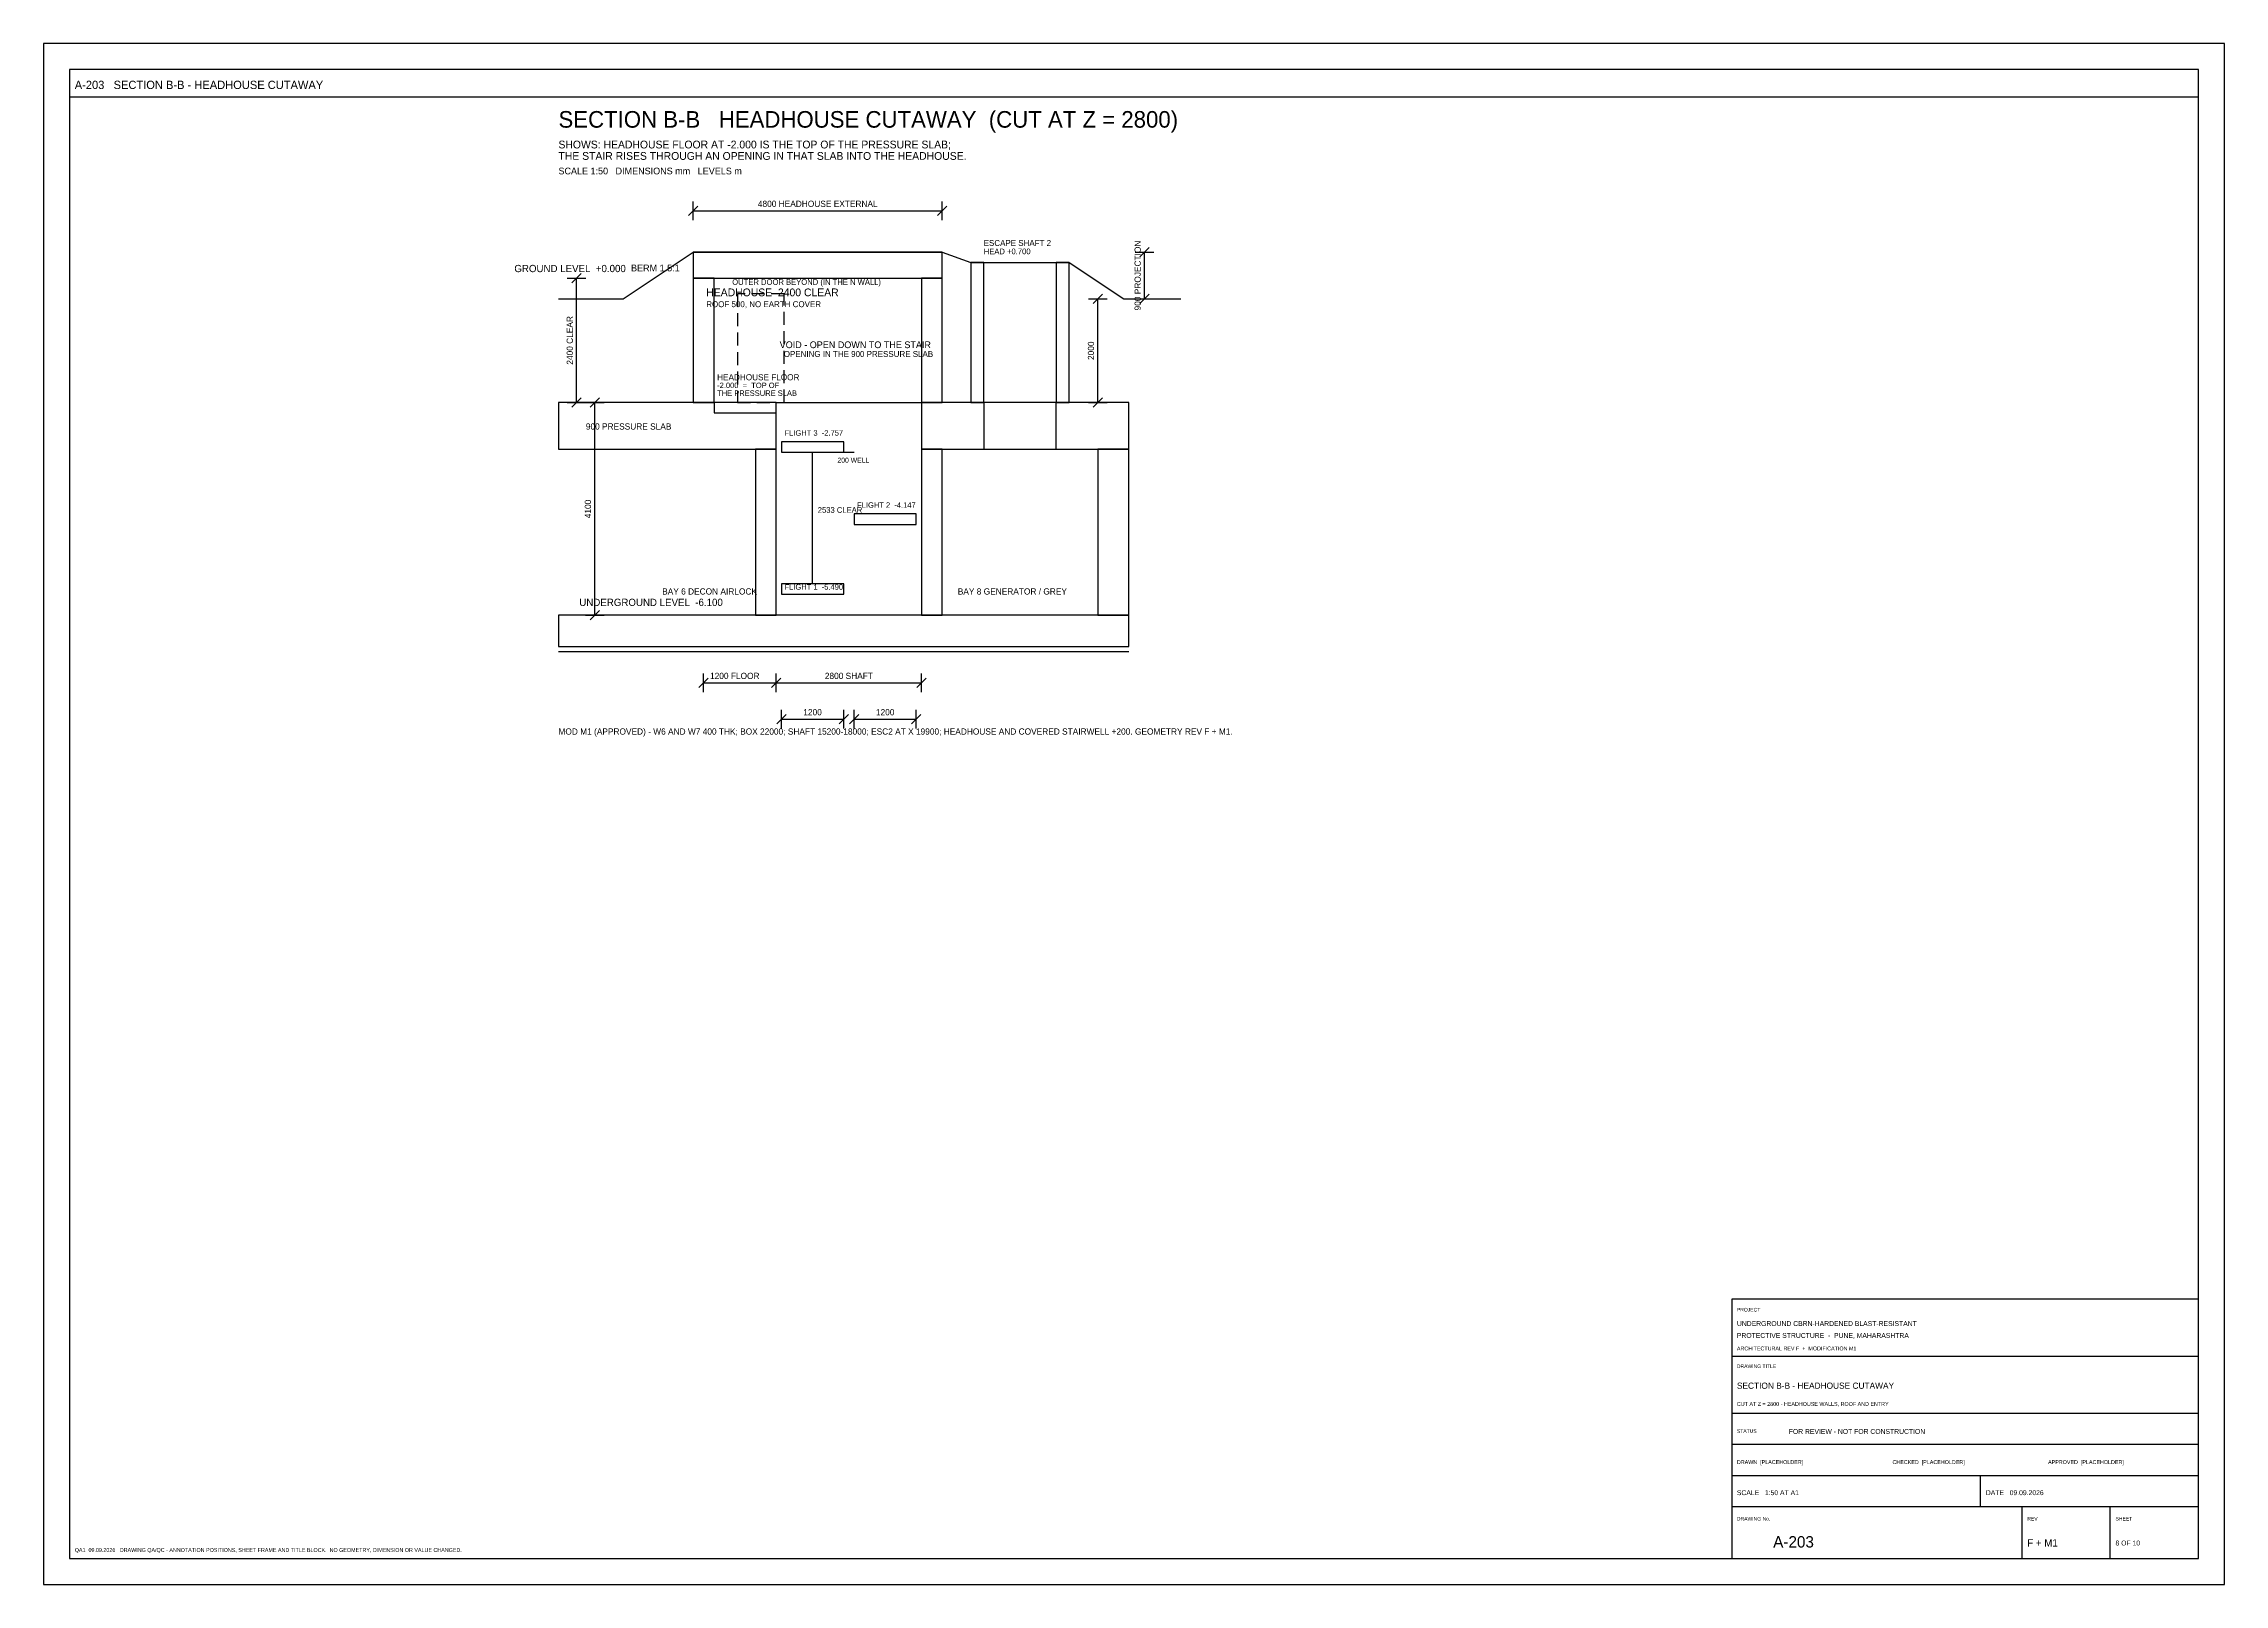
# Model space of a CAD drawing. Extents: x 1073 to 43123, y -24780 to 4920.
import ezdxf
from ezdxf.enums import TextEntityAlignment as Align

# ---------------------------------------------------------------- set-up
doc = ezdxf.new("R2010")
doc.units = 0
doc.header["$LTSCALE"] = 25
doc.linetypes.add('DASHED', pattern=[15, 10, -5])
for name, color, linetype in [('DIM', 4, 'CONTINUOUS'), ('GROUND', 42, 'CONTINUOUS'), ('HIDDEN', 8, 'DASHED'), ('OPENINGS', 1, 'CONTINUOUS'), ('SHEET-BORDER', 7, 'Continuous'), ('SHEET-TEXT', 7, 'Continuous'), ('SHEET-TITLEBLOCK', 7, 'Continuous'), ('STAIRS', 3, 'CONTINUOUS'), ('TEXT', 2, 'CONTINUOUS'), ('WALLS', 7, 'CONTINUOUS')]:
    doc.layers.add(name, color=color, linetype=linetype)

msp = doc.modelspace()

# ---------------------------------------------------------------- linework, layer by layer
at = {"layer": 'DIM'}
for p, q in [((13510, 1610), (13690, 1790)), ((13600, 1520), (13600, 1880)), ((13600, 1700), (18400, 1700)), ((18310, 1610), (18490, 1790)), ((18400, 1520), (18400, 1880)), ((22120, 900), (22480, 900)), ((22210, 810), (22390, 990)), ((22300, 0), (22300, 900)), ((11260, 310), (11440, 490)), ((11170, 400), (11530, 400)), ((11350, -2000), (11350, 400)), ((21220, 0), (21580, 0)), ((21310, -90), (21490, 90)), ((21400, -2000), (21400, 0)), ((22120, 0), (22480, 0)), ((22210, -90), (22390, 90)), ((11170, -2000), (11530, -2000)), ((11260, -2090), (11440, -1910)), ((11520, -2000), (11880, -2000)), ((11610, -2090), (11790, -1910)), ((11700, -6100), (11700, -2000)), ((21220, -2000), (21580, -2000)), ((21310, -2090), (21490, -1910)), ((15900, -5490), (15900, -2957)), ((11520, -6100), (11880, -6100)), ((11610, -6190), (11790, -6010)), ((13710, -7490), (13890, -7310)), ((13800, -7580), (13800, -7220)), ((13800, -7400), (15200, -7400)), ((15110, -7490), (15290, -7310)), ((15110, -7490), (15290, -7310)), ((15200, -7580), (15200, -7220)), ((15200, -7580), (15200, -7220)), ((15200, -7400), (18000, -7400)), ((17910, -7490), (18090, -7310)), ((18000, -7580), (18000, -7220)), ((15300, -8280), (15300, -7920)), ((16500, -8280), (16500, -7920)), ((16700, -8280), (16700, -7920)), ((17900, -8280), (17900, -7920)), ((15210, -8190), (15390, -8010)), ((15300, -8100), (16500, -8100)), ((16410, -8190), (16590, -8010)), ((16610, -8190), (16790, -8010)), ((16700, -8100), (17900, -8100)), ((17810, -8190), (17990, -8010))]:
    msp.add_line(p, q, dxfattribs=at)
at = {"layer": 'GROUND'}
for p, q in [((12250, 0), (13600, 900)), ((13600, 900), (18400, 900)), ((18400, 900), (18950, 700)), ((18950, 700), (20850, 700)), ((20850, 700), (21900, 0)), ((11000, 0), (12250, 0)), ((21900, 0), (23000, 0)), ((11000, -6800), (22000, -6800))]:
    msp.add_line(p, q, dxfattribs=at)
at = {"layer": 'HIDDEN'}
msp.add_line((16500, -2957), (16700, -2957), dxfattribs=at)
msp.add_lwpolyline([(14450, -2000), (15350, -2000), (15350, 100), (14450, 100)], close=True, dxfattribs=at)
at = {"layer": 'OPENINGS'}
for p, q in [((19200, 700), (20600, 700)), ((15200, -2000), (18000, -2000))]:
    msp.add_line(p, q, dxfattribs=at)
msp.add_lwpolyline([(19200, -2900), (20600, -2900), (20600, -2000), (19200, -2000)], close=True, dxfattribs=at)
at = {"layer": 'SHEET-BORDER'}
for p, q in [((43123, 4920), (1073, 4920)), ((1073, 4920), (1073, -24780)), ((43123, -24780), (43123, 4920)), ((42623, 4420), (1573, 4420)), ((1573, 4420), (1573, -24280)), ((42623, -24280), (42623, 4420)), ((1573, 3895), (42623, 3895)), ((1573, -24280), (42623, -24280)), ((1073, -24780), (43123, -24780))]:
    msp.add_line(p, q, dxfattribs=at)
at = {"layer": 'SHEET-TITLEBLOCK'}
for p, q in [((42623, -19280), (33623, -19280)), ((33623, -19280), (33623, -24280)), ((42623, -24280), (42623, -19280)), ((33623, -20380), (42623, -20380)), ((33623, -21480), (42623, -21480)), ((33623, -22080), (42623, -22080)), ((33623, -22680), (42623, -22680)), ((38423, -23280), (38423, -22680)), ((33623, -23280), (42623, -23280)), ((39223, -24280), (39223, -23280)), ((40923, -24280), (40923, -23280)), ((33623, -24280), (42623, -24280))]:
    msp.add_line(p, q, dxfattribs=at)
at = {"layer": 'STAIRS'}
for points in [[(14000, -2200), (15200, -2200), (15200, -2000), (14000, -2000)], [(15300, -2957), (16500, -2957), (16500, -2757), (15300, -2757)], [(16700, -4347), (17900, -4347), (17900, -4147), (16700, -4147)], [(15300, -5690), (16500, -5690), (16500, -5490), (15300, -5490)]]:
    msp.add_lwpolyline(points, close=True, dxfattribs=at)
at = {"layer": 'WALLS'}
for points in [[(13600, 400), (18400, 400), (18400, 900), (13600, 900)], [(18950, -2000), (19200, -2000), (19200, 700), (18950, 700)], [(20600, -2000), (20850, -2000), (20850, 700), (20600, 700)], [(13600, -2000), (14000, -2000), (14000, 400), (13600, 400)], [(18000, -2000), (18400, -2000), (18400, 400), (18000, 400)], [(11000, -2900), (15200, -2900), (15200, -2000), (11000, -2000)], [(18000, -2900), (22000, -2900), (22000, -2000), (18000, -2000)], [(14800, -6100), (15200, -6100), (15200, -2900), (14800, -2900)], [(18000, -6100), (18400, -6100), (18400, -2900), (18000, -2900)], [(21400, -6100), (22000, -6100), (22000, -2900), (21400, -2900)], [(11000, -6700), (22000, -6700), (22000, -6100), (11000, -6100)]]:
    msp.add_lwpolyline(points, close=True, dxfattribs=at)

# ---------------------------------------------------------------- texts
at = {"layer": 'DIM'}
for s, p in [('4800 HEADHOUSE EXTERNAL', (16000, 1772)), ('1200 FLOOR', (14400, -7328)), ('2800 SHAFT', (16600, -7328)), ('1200', (15900, -8028)), ('1200', (17300, -8028))]:
    msp.add_text(s, height=120, dxfattribs=at).set_placement(p, align=Align.CENTER)
for s, p in [('900 PROJECTION', (22228, 450)), ('2400 CLEAR', (11278, -800)), ('2000', (21328, -1000)), ('4100', (11628, -4050))]:
    msp.add_text(s, height=120, rotation=90, dxfattribs=at).set_placement(p, align=Align.CENTER)
at = {"layer": 'HIDDEN'}
msp.add_text('OUTER DOOR BEYOND (IN THE N WALL)', height=110, dxfattribs=at).set_placement((14350, 270))
at = {"layer": 'SHEET-TEXT'}
for s, height, p in [('A-203   SECTION B-B - HEADHOUSE CUTAWAY', 160, (1673, 4045)), ('PROJECT', 70, (33723, -19520)), ('UNDERGROUND CBRN-HARDENED BLAST-RESISTANT', 95, (33723, -19800)), ('PROTECTIVE STRUCTURE  -  PUNE, MAHARASHTRA', 95, (33723, -20030)), ('ARCHITECTURAL REV F  +  MODIFICATION M1', 75, (33723, -20270)), ('DRAWING TITLE', 70, (33723, -20610)), ('SECTION B-B - HEADHOUSE CUTAWAY', 120, (33723, -21010)), ('CUT AT Z = 2800 - HEADHOUSE WALLS, ROOF AND ENTRY', 75, (33723, -21340)), ('STATUS', 70, (33723, -21860)), ('FOR REVIEW - NOT FOR CONSTRUCTION', 95, (34723, -21880)), ('DRAWN  [PLACEHOLDER]', 75, (33723, -22460)), ('CHECKED  [PLACEHOLDER]', 75, (36723, -22460)), ('APPROVED  [PLACEHOLDER]', 75, (39723, -22460)), ('SCALE   1:50 AT A1', 95, (33723, -23060)), ('DATE   09.09.2026', 95, (38523, -23060)), ('DRAWING No.', 70, (33723, -23550)), ('REV', 70, (39323, -23550)), ('SHEET', 70, (41023, -23550)), ('A-203', 220, (34423, -24070)), ('F + M1', 140, (39323, -24050)), ('8 OF 10', 95, (41023, -24030)), ('QA1  09.09.2026   DRAWING QA/QC - ANNOTATION POSITIONS, SHEET FRAME AND TITLE BLOCK.  NO GEOMETRY, DIMENSION OR VALUE CHANGED.', 75, (1673, -24155))]:
    msp.add_text(s, height=height, dxfattribs=at).set_placement(p)
at = {"layer": 'TEXT'}
for s, height, p in [('SECTION B-B   HEADHOUSE CUTAWAY  (CUT AT Z = 2800)', 320, (11000, 3300)), ('SHOWS: HEADHOUSE FLOOR AT -2.000 IS THE TOP OF THE PRESSURE SLAB;', 150, (11000, 2900)), ('THE STAIR RISES THROUGH AN OPENING IN THAT SLAB INTO THE HEADHOUSE.', 150, (11000, 2680)), ('SCALE 1:50   DIMENSIONS mm   LEVELS m', 130, (11000, 2400)), ('HEAD +0.700', 110, (19200, 860)), ('ESCAPE SHAFT 2', 115, (19200, 1020)), ('GROUND LEVEL  +0.000', 140, (10150, 515)), ('BERM 1.5:1', 130, (12400, 530)), ('HEADHOUSE  2400 CLEAR', 150, (13850, 50)), ('ROOF 500, NO EARTH COVER', 115, (13850, -160)), ('VOID - OPEN DOWN TO THE STAIR', 130, (15266, -950)), ('OPENING IN THE 900 PRESSURE SLAB', 115, (15345, -1120)), ('-2.000  =  TOP OF', 105, (14060, -1720)), ('HEADHOUSE FLOOR', 118, (14060, -1570)), ('THE PRESSURE SLAB', 105, (14060, -1870)), ('900 PRESSURE SLAB', 120, (11528, -2520)), ('FLIGHT 3  -2.757', 105, (15360, -2637)), ('200 WELL', 95, (16380, -3157)), ('2533 CLEAR', 110, (16000, -4124)), ('FLIGHT 2  -4.147', 105, (16760, -4027)), ('UNDERGROUND LEVEL  -6.100', 140, (11402, -5920)), ('BAY 6 DECON AIRLOCK', 120, (13000, -5700)), ('FLIGHT 1  -5.490', 105, (15360, -5606)), ('BAY 8 GENERATOR / GREY', 120, (18700, -5700)), ('MOD M1 (APPROVED) - W6 AND W7 400 THK; BOX 22000; SHAFT 15200-18000; ESC2 AT X 19900; HEADHOUSE AND COVERED STAIRWELL +200. GEOMETRY REV F + M1.', 120, (11000, -8400))]:
    msp.add_text(s, height=height, dxfattribs=at).set_placement(p)

doc.saveas('drawing.dxf')
